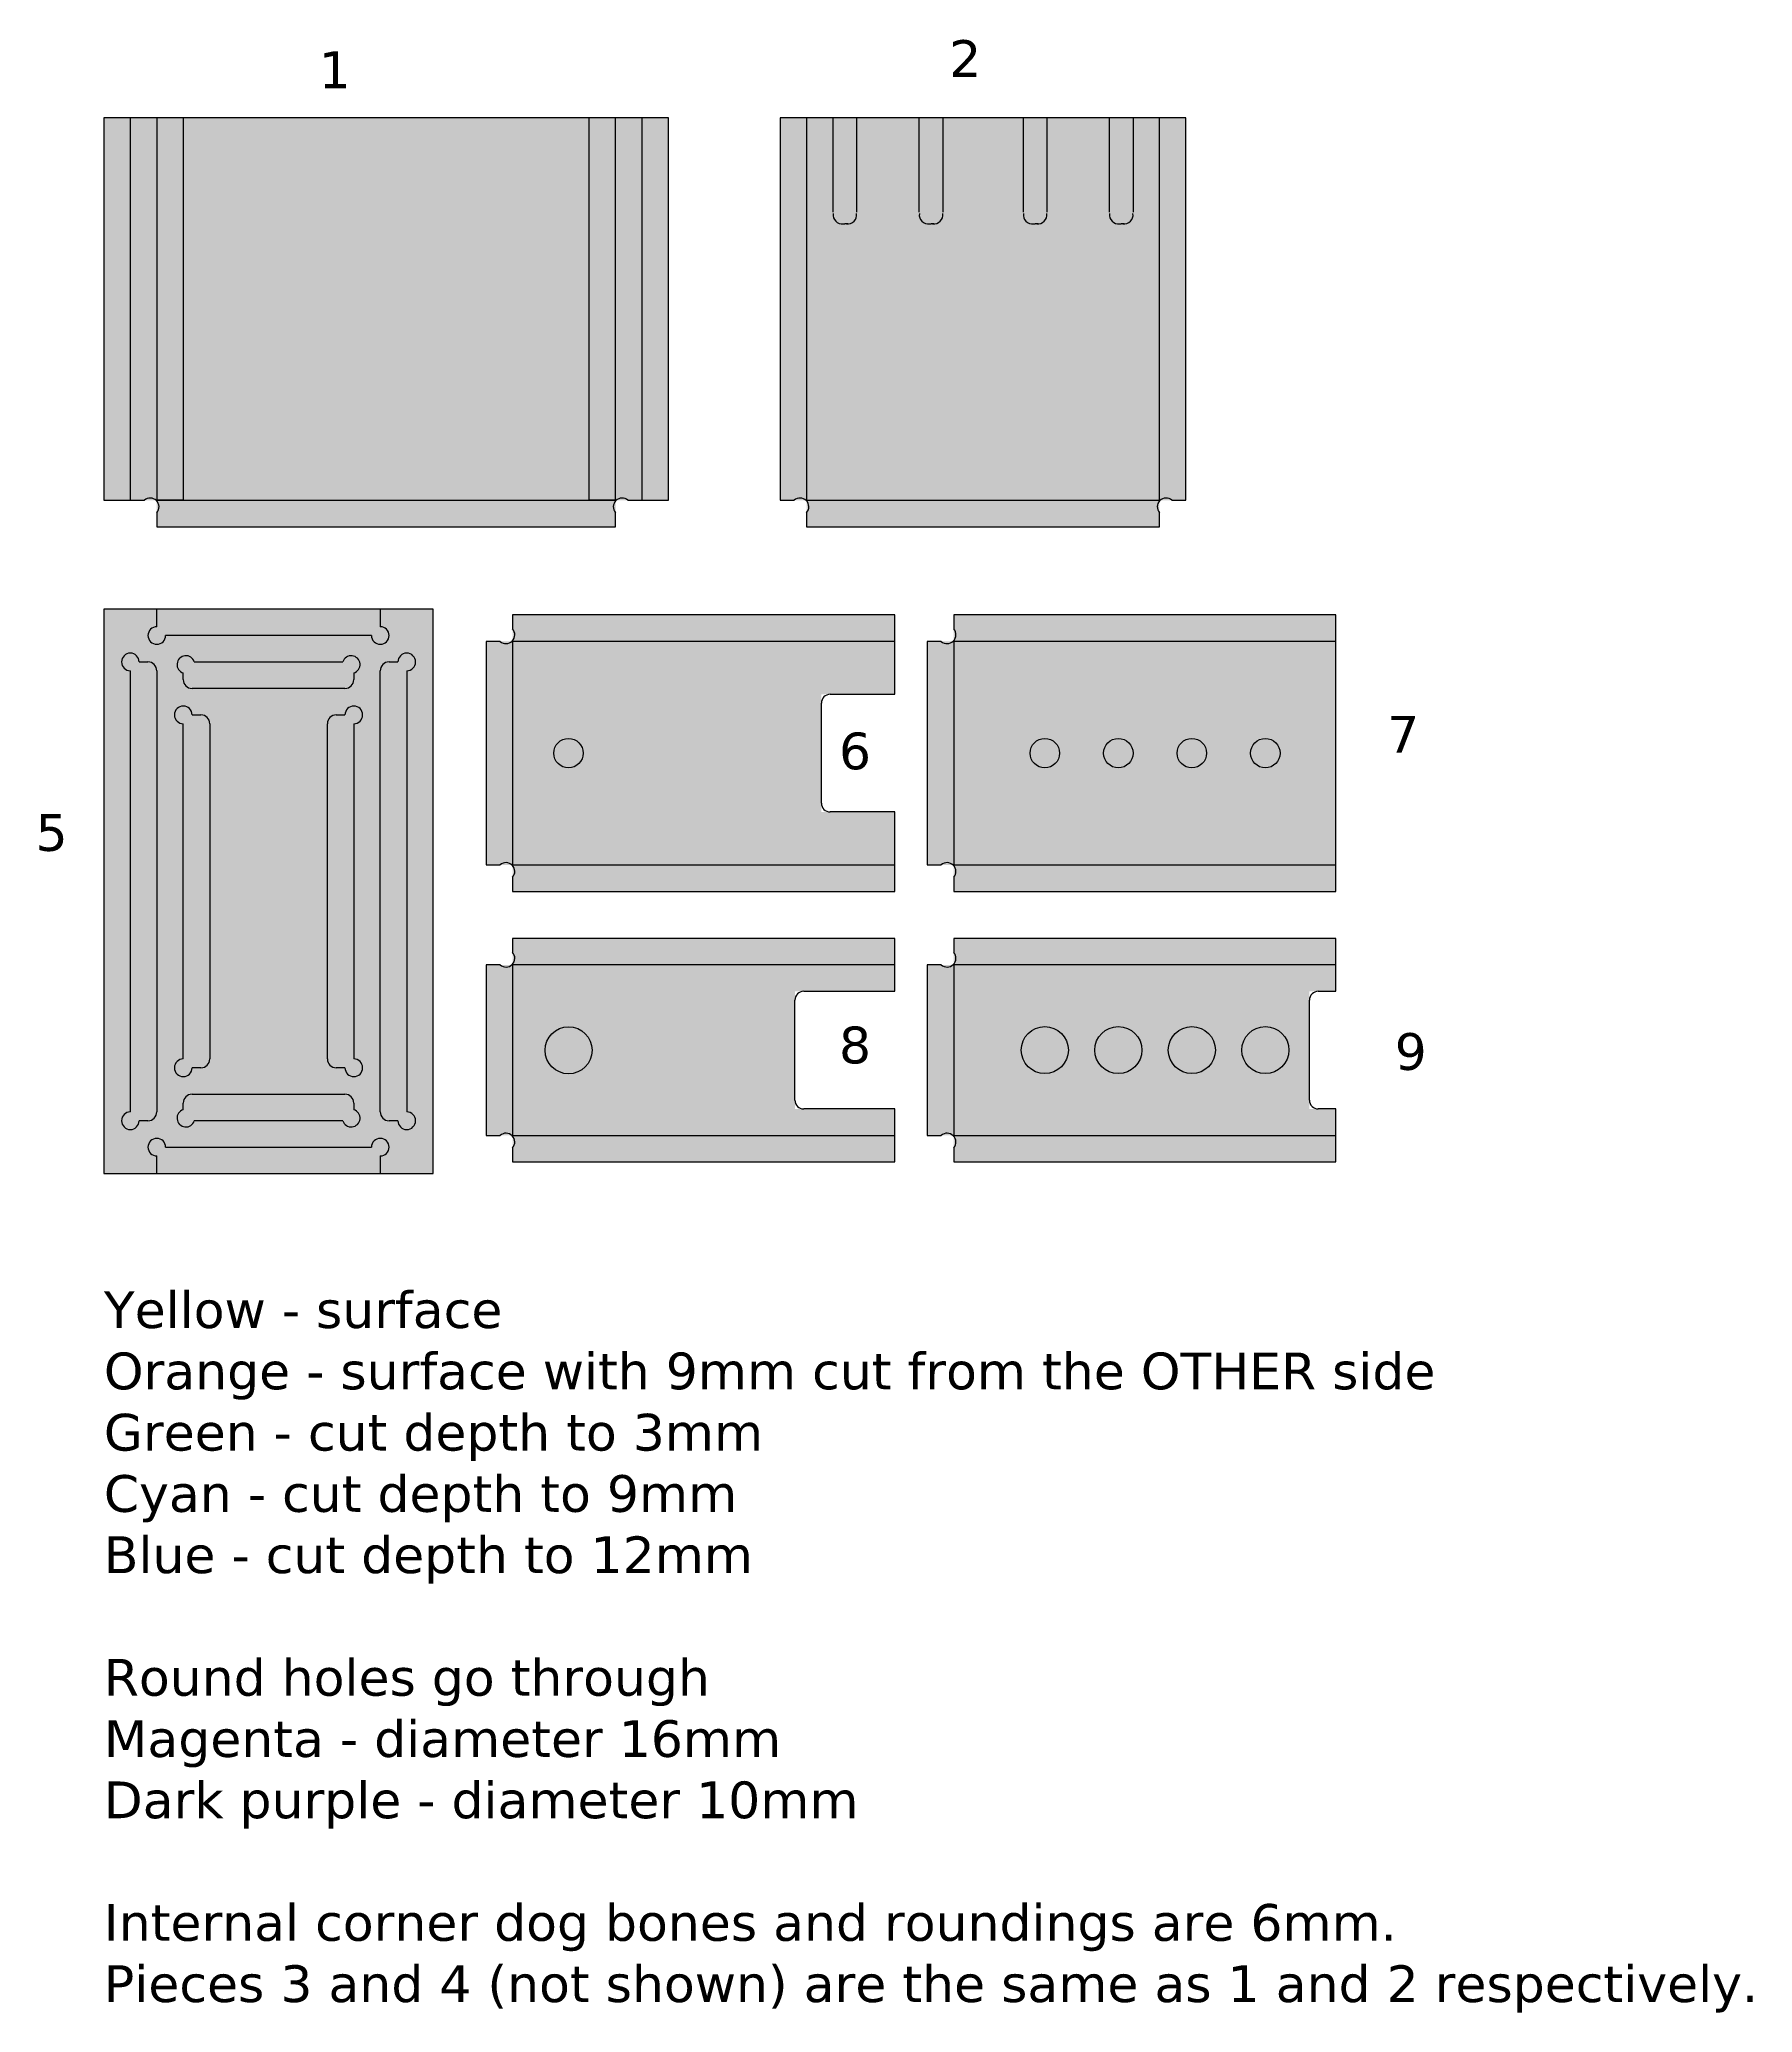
# Model space of a CAD drawing. Header units: millimetres. Extents: x -22 to 561, y -285 to 386.
import ezdxf

# ---------------------------------------------------------------- set-up
doc = ezdxf.new("R2010")
doc.units = ezdxf.units.MM
doc.layers.get('0').update_dxf_attribs({"lineweight": 25, "true_color": 0x000000})
doc.styles.add('textstyle0', font='')
doc.styles.add('textstyle1', font='')
doc.styles.add('textstyle2', font='')
doc.styles.add('textstyle3', font='')
doc.styles.add('textstyle4', font='')
doc.styles.add('textstyle5', font='')
doc.styles.add('textstyle6', font='')
doc.styles.add('textstyle7', font='')
doc.styles.get('textstyle0').set_extended_font_data('DejaVu Sans')
doc.styles.get('textstyle1').set_extended_font_data('DejaVu Sans')
doc.styles.get('textstyle2').set_extended_font_data('DejaVu Sans')
doc.styles.get('textstyle3').set_extended_font_data('DejaVu Sans')
doc.styles.get('textstyle4').set_extended_font_data('DejaVu Sans')
doc.styles.get('textstyle5').set_extended_font_data('DejaVu Sans')
doc.styles.get('textstyle6').set_extended_font_data('DejaVu Sans')
doc.styles.get('textstyle7').set_extended_font_data('DejaVu Sans')

msp = doc.modelspace()

# ---------------------------------------------------------------- hatches: boundary and pattern name
at = {"true_color": 0xffff00}
for points in [[(0, 359), (0, 229), (9, 229), (9, 359)], [(27, 229), (165, 229), (165, 359), (27, 359)], [(192, 229), (192, 359), (183, 359), (183, 229)], [(112, 0), (112, 192), (94, 192), (18, 192), (0, 192), (0, 0), (18, 0), (94, 0)]]:
    msp.add_hatch(color=2, dxfattribs=at).paths.add_polyline_path(points)
at = {"true_color": 0x00ffff}
for points in [[(9, 229), (9, 359), (18, 359), (18, 229)], [(183, 359), (174, 359), (174, 229), (183, 229)], [(239, 359), (230, 359), (230, 229), (239, 229)], [(359, 229), (368, 229), (368, 359), (359, 359)], [(269, 190), (139, 190), (139, 181), (269, 181)], [(419, 181), (419, 190), (289, 190), (289, 181)], [(269, 96), (269, 105), (139, 105), (139, 96)], [(289, 105), (289, 96), (419, 96), (419, 105)], [(269, 71), (269, 80), (139, 80), (139, 71)], [(419, 71), (289, 71), (289, 80), (419, 80)], [(139, 71), (139, 13), (130, 13), (130, 71)], [(280, 71), (280, 13), (289, 13), (289, 71)], [(269, 4), (269, 13), (139, 13), (139, 4)], [(289, 13), (289, 4), (419, 4), (419, 13)]]:
    msp.add_hatch(color=4, dxfattribs=at).paths.add_polyline_path(points)
at = {"true_color": 0x00ff00}
for points in [[(27, 359), (27, 229), (18, 229), (18, 359)], [(174, 229), (174, 359), (165, 359), (165, 229)]]:
    msp.add_hatch(color=3, dxfattribs=at).paths.add_polyline_path(points)
at = {"true_color": 0xffff00}
h = msp.add_hatch(color=2, dxfattribs=at)
edge = h.paths.add_edge_path()
edge.add_line((248, 359), (239, 359))
edge.add_line((239, 359), (239, 229))
edge.add_line((239, 229), (359, 229))
edge.add_line((359, 229), (359, 359))
edge.add_line((359, 359), (350, 359))
edge.add_line((350, 359), (350, 327))
edge.add_arc((345.9999999999999, 327.0002701307641), 4, 180, 0, ccw=False)
edge.add_line((342, 327), (342, 359))
edge.add_line((342, 359), (320.7, 359))
edge.add_line((320.7, 359), (320.7, 327))
edge.add_arc((316.69999999999993, 327.0002701307641), 4, 180, 0, ccw=False)
edge.add_line((312.7, 327), (312.7, 359))
edge.add_line((312.7, 359), (285.3, 359))
edge.add_line((285.3, 359), (285.3, 327))
edge.add_arc((281.2999999999999, 327.00027013076374), 4, 180, 0, ccw=False)
edge.add_line((277.3, 327), (277.3, 359))
edge.add_line((277.3, 359), (256, 359))
edge.add_line((256, 359), (256, 327))
edge.add_arc((251.9999999999999, 327.0002701307642), 4, 180, 0, ccw=False)
edge.add_line((248, 327), (248, 359))
at = {"true_color": 0x00ffff}
h = msp.add_hatch(color=4, dxfattribs=at)
edge = h.paths.add_edge_path()
edge.add_line((248, 327), (248, 359))
edge.add_line((248, 359), (256, 359))
edge.add_line((256, 359), (256, 327))
edge.add_arc((251.9999999999999, 327.0002701307642), 4, 180, 0, ccw=False)
h = msp.add_hatch(color=4, dxfattribs=at)
edge = h.paths.add_edge_path()
edge.add_arc((281.2999999999999, 327.00027013076374), 4, 180, 0)
edge.add_line((285.3, 327), (285.3, 359))
edge.add_line((285.3, 359), (277.3, 359))
edge.add_line((277.3, 359), (277.3, 327))
h = msp.add_hatch(color=4, dxfattribs=at)
edge = h.paths.add_edge_path()
edge.add_line((320.7, 359), (312.7, 359))
edge.add_line((312.7, 359), (312.7, 327))
edge.add_arc((316.69999999999993, 327.0002701307641), 4, 180, 0)
edge.add_line((320.7, 327), (320.7, 359))
h = msp.add_hatch(color=4, dxfattribs=at)
edge = h.paths.add_edge_path()
edge.add_arc((345.9999999999999, 327.0002701307641), 4, 180, 0)
edge.add_line((350, 327), (350, 359))
edge.add_line((350, 359), (342, 359))
edge.add_line((342, 359), (342, 327))
at = {"true_color": 0xff7f00}
for points in [[(174, 220), (174, 229), (165, 229), (27, 229), (18, 229), (18, 220)], [(239, 220), (359, 220), (359, 229), (239, 229)], [(130, 105), (139, 105), (139, 181), (130, 181)], [(280, 181), (280, 105), (289, 105), (289, 181)]]:
    msp.add_hatch(color=30, dxfattribs=at).paths.add_polyline_path(points)
at = {"true_color": 0x00ffff}
h = msp.add_hatch(color=4, dxfattribs=at)
edge = h.paths.add_edge_path()
edge.add_line((91, 183), (21, 183))
edge.add_arc((18, 183), 3, 90, 0, ccw=False)
edge.add_line((18, 186), (18, 192))
edge.add_line((18, 192), (94, 192))
edge.add_line((94, 192), (94, 186))
edge.add_arc((94, 183), 3, 180, 90, ccw=False)
h = msp.add_hatch(color=4, dxfattribs=at)
edge = h.paths.add_edge_path()
edge.add_line((15, 18), (12, 18))
edge.add_arc((9, 18), 3, 90, 0, ccw=False)
edge.add_line((9, 21), (9, 171))
edge.add_arc((9, 174), 3, 0, 270, ccw=False)
edge.add_line((12, 174), (15, 174))
edge.add_arc((15, 171), 3, 0, 90, ccw=False)
edge.add_line((18, 171), (18, 21))
edge.add_arc((15, 21), 3, 270, 0, ccw=False)
at = {"true_color": 0x0000ff}
h = msp.add_hatch(color=5, dxfattribs=at)
edge = h.paths.add_edge_path()
edge.add_line((30.74711512919512, 174), (81.25288487080502, 174))
edge.add_arc((84.12132034355965, 173.12132034355963), 3, 287.03124845822344, 162.9687515417756, ccw=False)
edge.add_line((85, 170.25288487080488), (85, 168))
edge.add_arc((82, 168), 3, 270, 0, ccw=False)
edge.add_line((82, 165), (30, 165))
edge.add_arc((30, 168), 3, 180, 270, ccw=False)
edge.add_line((27, 168), (27, 170.25288487080488))
edge.add_arc((27.878679656440358, 173.12132034355963), 3, 17.031248458223672, 252.96875154177644, ccw=False)
at = {"true_color": 0x00ffff}
h = msp.add_hatch(color=4, dxfattribs=at)
edge = h.paths.add_edge_path()
edge.add_line((94, 21), (94, 171))
edge.add_arc((97, 171), 3, 90, 180, ccw=False)
edge.add_line((97, 174), (100, 174))
edge.add_arc((103, 174), 3, 270, 180, ccw=False)
edge.add_line((103, 171), (103, 21))
edge.add_arc((103, 18), 3, 180, 90, ccw=False)
edge.add_line((100, 18), (97, 18))
edge.add_arc((97, 21), 3, 180, 270, ccw=False)
at = {"true_color": 0xffff00}
h = msp.add_hatch(color=2, dxfattribs=at)
edge = h.paths.add_edge_path()
edge.add_arc((158.00010230150596, 142.99983061269322), 5, 0, 360)
h.paths.add_polyline_path([(139, 105), (269, 105), (269, 123), (244, 123), (244, 163), (269, 163), (269, 181), (139, 181)])
h = msp.add_hatch(color=2, dxfattribs=at)
h.paths.add_polyline_path([(289, 105), (419, 105), (419, 181), (289, 181)])
edge = h.paths.add_edge_path()
edge.add_arc((320.00016938730664, 143.00010230150593), 5, 0, 360)
edge = h.paths.add_edge_path()
edge.add_arc((369.99998940253687, 143.0000105974633), 5, 0, 360)
edge = h.paths.add_edge_path()
edge.add_arc((344.99998940253676, 143.00001059746327), 5, 0, 360)
edge = h.paths.add_edge_path()
edge.add_arc((394.99998940253676, 143.00001059746327), 5, 0, 360)
at = {"true_color": 0x0000ff}
h = msp.add_hatch(color=5, dxfattribs=at)
edge = h.paths.add_edge_path()
edge.add_line((30, 156), (33, 156))
edge.add_arc((33, 153), 3, 0, 90, ccw=False)
edge.add_line((36, 153), (36, 39))
edge.add_arc((33, 39), 3, 270, 0, ccw=False)
edge.add_line((33, 36), (30, 36))
edge.add_arc((27, 36), 3, 90, 0, ccw=False)
edge.add_line((27, 39), (27, 153))
edge.add_arc((27, 156), 3, 0, 270, ccw=False)
h = msp.add_hatch(color=5, dxfattribs=at)
edge = h.paths.add_edge_path()
edge.add_line((79, 156), (82, 156))
edge.add_arc((85, 156), 3, 270, 180, ccw=False)
edge.add_line((85, 153), (85, 39))
edge.add_arc((85, 36), 3, 180, 90, ccw=False)
edge.add_line((82, 36), (79, 36))
edge.add_arc((79, 39), 3, 180, 270, ccw=False)
edge.add_line((76, 39), (76, 153))
edge.add_arc((79, 153), 3, 90, 180, ccw=False)
at = {"true_color": 0xff00ff}
h = msp.add_hatch(color=6, dxfattribs=at)
edge = h.paths.add_edge_path()
edge.add_arc((158.00010230150596, 142.99983061269322), 5, 0, 360)
h = msp.add_hatch(color=6, dxfattribs=at)
edge = h.paths.add_edge_path()
edge.add_arc((320.00016938730664, 143.00010230150593), 5, 0, 360)
h = msp.add_hatch(color=6, dxfattribs=at)
edge = h.paths.add_edge_path()
edge.add_arc((344.99998940253676, 143.00001059746327), 5, 0, 360)
h = msp.add_hatch(color=6, dxfattribs=at)
edge = h.paths.add_edge_path()
edge.add_arc((369.99998940253687, 143.0000105974633), 5, 0, 360)
h = msp.add_hatch(color=6, dxfattribs=at)
edge = h.paths.add_edge_path()
edge.add_arc((394.99998940253676, 143.00001059746327), 5, 0, 360)
at = {"true_color": 0xffff00}
h = msp.add_hatch(color=2, dxfattribs=at)
h.paths.add_polyline_path([(139, 71), (139, 13), (269, 13), (269, 22), (235, 22), (235, 62), (269, 62), (269, 71)])
edge = h.paths.add_edge_path()
edge.add_arc((158.03093410123714, 41.939530267005445), 7.969295319376338, 0, 360)
h = msp.add_hatch(color=2, dxfattribs=at)
h.paths.add_polyline_path([(419, 71), (289, 71), (289, 13), (419, 13), (419, 22), (410, 22), (410, 62), (419, 62)])
edge = h.paths.add_edge_path()
edge.add_arc((395.0000000000001, 42.000336971094605), 8, 0, 360)
edge = h.paths.add_edge_path()
edge.add_arc((344.999794480531, 42.00007186535909), 8, 0, 360)
edge = h.paths.add_edge_path()
edge.add_arc((370.00019814638296, 42.000176419341976), 8, 0, 360)
edge = h.paths.add_edge_path()
edge.add_arc((319.99980482436706, 42.00019517564832), 8, 0, 360)
at = {"true_color": 0x800080}
h = msp.add_hatch(color=214, dxfattribs=at)
edge = h.paths.add_edge_path()
edge.add_arc((158.03093410123714, 41.939530267005445), 7.969295319376338, 0, 360)
h = msp.add_hatch(color=214, dxfattribs=at)
edge = h.paths.add_edge_path()
edge.add_arc((319.99980482436706, 42.00019517564832), 8, 0, 360)
h = msp.add_hatch(color=214, dxfattribs=at)
edge = h.paths.add_edge_path()
edge.add_arc((344.999794480531, 42.00007186535909), 8, 0, 360)
h = msp.add_hatch(color=214, dxfattribs=at)
edge = h.paths.add_edge_path()
edge.add_arc((370.00019814638296, 42.000176419341976), 8, 0, 360)
h = msp.add_hatch(color=214, dxfattribs=at)
edge = h.paths.add_edge_path()
edge.add_arc((395.0000000000001, 42.000336971094605), 8, 0, 360)
at = {"true_color": 0x0000ff}
h = msp.add_hatch(color=5, dxfattribs=at)
edge = h.paths.add_edge_path()
edge.add_arc((30, 24), 3, 90, 180)
edge.add_line((27, 24), (27, 21.747115129195123))
edge.add_arc((27.878679656440358, 18.878679656440358), 3, 107.03124845822346, 342.96875154177576)
edge.add_line((30.747115129194974, 18), (81.25288487080488, 18))
edge.add_arc((84.12132034355965, 18.878679656440358), 3, 197.03124845822342, 72.96875154177664)
edge.add_line((85, 21.747115129195127), (85, 24))
edge.add_arc((82, 24), 3, 0, 90)
edge.add_line((82, 27), (30, 27))
at = {"true_color": 0x00ffff}
h = msp.add_hatch(color=4, dxfattribs=at)
edge = h.paths.add_edge_path()
edge.add_arc((94, 9), 3, 270, 180)
edge.add_line((91, 9), (21, 9))
edge.add_arc((18, 9), 3, 0, 270)
edge.add_line((18, 6), (18, 0))
edge.add_line((18, 0), (94, 0))
edge.add_line((94, 0), (94, 6))

# ---------------------------------------------------------------- linework, layer by layer
for p, q in [((9, 359), (0, 359)), ((9, 359), (0, 359)), ((0, 359), (0, 229)), ((0, 359), (0, 229)), ((9, 359), (0, 359)), ((0, 359), (0, 229)), ((9, 229), (9, 359)), ((18, 359), (9, 359)), ((9, 229), (9, 359)), ((165, 359), (18, 359)), ((27, 359), (18, 359)), ((18, 359), (18, 229)), ((165, 359), (27, 359)), ((27, 359), (27, 229)), ((165, 359), (27, 359)), ((174, 359), (165, 359)), ((165, 229), (165, 359)), ((174, 359), (165, 359)), ((183, 359), (174, 359)), ((174, 229), (174, 359)), ((192, 359), (183, 359)), ((192, 359), (183, 359)), ((183, 359), (183, 229)), ((192, 359), (183, 359)), ((183, 359), (183, 229)), ((192, 229), (192, 359)), ((192, 229), (192, 359)), ((192, 229), (192, 359)), ((239, 359), (230, 359)), ((230, 359), (230, 229)), ((248, 359), (239, 359)), ((248, 359), (239, 359)), ((239, 359), (239, 229)), ((256, 359), (248, 359)), ((248, 327), (248, 359)), ((277.3, 359), (256, 359)), ((277.3, 359), (256, 359)), ((256, 359), (256, 327)), ((285.3, 359), (277.3, 359)), ((277.3, 327), (277.3, 359)), ((312.7, 359), (285.3, 359)), ((312.7, 359), (285.3, 359)), ((285.3, 359), (285.3, 327)), ((320.7, 359), (312.7, 359)), ((312.7, 327), (312.7, 359)), ((342, 359), (320.7, 359)), ((342, 359), (320.7, 359)), ((320.7, 359), (320.7, 327)), ((350, 359), (342, 359)), ((342, 327), (342, 359)), ((359, 359), (350, 359)), ((359, 359), (350, 359)), ((350, 359), (350, 327)), ((368, 359), (359, 359)), ((359, 229), (359, 359)), ((368, 229), (368, 359)), ((251, 323.0002701307642), (251.9999999999999, 323.0002701307642)), ((252.99999999999991, 323.0002701307642), (251.9999999999999, 323.0002701307642)), ((280.3, 323.00027013076374), (281.2999999999999, 323.00027013076374)), ((282.3, 323.00027013076374), (281.2999999999999, 323.00027013076374)), ((315.7, 323.0002701307641), (316.69999999999993, 323.0002701307641)), ((317.7, 323.0002701307641), (316.69999999999993, 323.0002701307641)), ((345.00000000000006, 323.0002701307641), (345.9999999999999, 323.0002701307641)), ((347, 323.0002701307641), (345.9999999999999, 323.0002701307641)), ((0, 229), (9, 229)), ((0, 229), (9, 229)), ((0, 229), (9, 229)), ((9, 229), (13.765686516701557, 229)), ((17.734313483298443, 229), (18, 229)), ((18, 229), (18, 228.73431348329845)), ((27, 229), (18, 229)), ((18, 229), (18, 228.73431348329845)), ((18, 229), (18, 228.73431348329845)), ((18, 229), (27, 229)), ((27, 229), (165, 229)), ((174, 229), (165, 229)), ((165, 229), (174, 229)), ((174, 229), (174.26568651670155, 229)), ((174, 228.73431348329845), (174, 229)), ((174, 228.73431348329845), (174, 229)), ((174, 228.73431348329845), (174, 229)), ((178.23431348329845, 229), (183, 229)), ((183, 229), (192, 229)), ((183, 229), (192, 229)), ((183, 229), (192, 229)), ((230, 229), (234.76568651670155, 229)), ((238.73431348329845, 229), (239, 229)), ((239, 229), (239, 228.73431348329845)), ((239, 229), (239, 228.73431348329845)), ((239, 229), (359, 229)), ((359, 229), (359.2656865167016, 229)), ((359, 228.73431348329845), (359, 229)), ((359, 228.73431348329845), (359, 229)), ((363.2343134832984, 229), (368, 229)), ((18, 224.76568651670155), (18, 220)), ((18, 224.76568651670155), (18, 220)), ((18, 224.76568651670155), (18, 220)), ((174, 220), (174, 224.76568651670155)), ((174, 220), (174, 224.76568651670155)), ((174, 220), (174, 224.76568651670155)), ((239, 224.76568651670155), (239, 220)), ((239, 224.76568651670155), (239, 220)), ((359, 220), (359, 224.76568651670155)), ((359, 220), (359, 224.76568651670155)), ((18, 220), (174, 220)), ((18, 220), (174, 220)), ((18, 220), (174, 220)), ((239, 220), (359, 220)), ((239, 220), (359, 220)), ((18, 192), (0, 192)), ((0, 192), (0, 0)), ((18, 192), (0, 192)), ((0, 192), (0, 0)), ((18, 186), (18, 192)), ((94, 192), (18, 192)), ((112, 192), (94, 192)), ((94, 192), (94, 186)), ((112, 192), (94, 192)), ((112, 0), (112, 192)), ((112, 0), (112, 192)), ((269, 190), (139, 190)), ((139, 190), (139, 185.23431348329845)), ((269, 181), (269, 190)), ((419, 190), (289, 190)), ((289, 190), (289, 185.23431348329845)), ((419, 181), (419, 190)), ((91, 183), (21, 183)), ((139, 181.26568651670155), (139, 181)), ((289, 181.26568651670155), (289, 181)), ((134.76568651670155, 181), (130, 181)), ((130, 181), (130, 105)), ((134.76568651670155, 181), (130, 181)), ((130, 181), (130, 105)), ((139, 181), (138.73431348329845, 181)), ((139, 181), (138.73431348329845, 181)), ((269, 181), (139, 181)), ((139, 181), (139, 105)), ((269, 163), (269, 181)), ((269, 181), (269, 181)), ((269, 163), (269, 181)), ((284.7656865167016, 181), (280, 181)), ((280, 181), (280, 105)), ((284.7656865167016, 181), (280, 181)), ((280, 181), (280, 105)), ((289, 181), (288.7343134832984, 181)), ((289, 181), (288.7343134832984, 181)), ((289, 181), (289, 181)), ((419, 181), (289, 181)), ((289, 181), (289, 105)), ((419, 105), (419, 181)), ((419, 105), (419, 181)), ((9, 21), (9, 171)), ((12, 174), (15, 174)), ((18, 171), (18, 21)), ((27, 168), (27, 170.25288487080488)), ((30.74711512919512, 174), (81.25288487080502, 174)), ((85, 170.25288487080488), (85, 168)), ((94, 21), (94, 171)), ((97, 174), (100, 174)), ((103, 171), (103, 21)), ((82, 165), (30, 165)), ((247, 163), (269, 163)), ((247, 163), (269, 163)), ((30, 156), (33, 156)), ((79, 156), (82, 156)), ((244, 126), (244, 160)), ((244, 126), (244, 160)), ((27, 39), (27, 153)), ((36, 153), (36, 39)), ((76, 39), (76, 153)), ((85, 153), (85, 39)), ((269, 123), (247, 123)), ((269, 123), (247, 123)), ((269, 105), (269, 123)), ((269, 105), (269, 123)), ((130, 105), (134.76568651670155, 105)), ((130, 105), (134.76568651670155, 105)), ((138.73431348329845, 105), (139, 105)), ((138.73431348329845, 105), (139, 105)), ((139, 105), (269, 105)), ((139, 105), (139, 104.73431348329844)), ((139, 100.76568651670156), (139, 96)), ((269, 96), (269, 105)), ((280, 105), (284.7656865167016, 105)), ((280, 105), (284.7656865167016, 105)), ((288.7343134832984, 105), (289, 105)), ((288.7343134832984, 105), (289, 105)), ((289, 105), (289, 104.73431348329844)), ((289, 105), (419, 105)), ((289, 100.76568651670156), (289, 96)), ((419, 96), (419, 105)), ((139, 96), (269, 96)), ((289, 96), (419, 96)), ((269, 80), (139, 80)), ((139, 80), (139, 75.23431348329844)), ((269, 71), (269, 80)), ((419, 80), (289, 80)), ((289, 80), (289, 75.23431348329844)), ((419, 71), (419, 80)), ((134.76568651670155, 71), (130, 71)), ((130, 71), (130, 13)), ((139, 71), (138.73431348329845, 71)), ((139, 71.26568651670155), (139, 71)), ((269, 71), (139, 71)), ((139, 71), (139, 13)), ((269, 62), (269, 71)), ((269, 62), (269, 71)), ((284.7656865167016, 71), (280, 71)), ((280, 71), (280, 13)), ((289, 71), (288.7343134832984, 71)), ((289, 71.26568651670155), (289, 71)), ((419, 71), (289, 71)), ((289, 71), (289, 13)), ((419, 62), (419, 71)), ((419, 62), (419, 71)), ((238, 62), (269, 62)), ((238, 62), (269, 62)), ((413, 62), (419, 62)), ((413, 62), (419, 62)), ((235, 25), (235, 59)), ((235, 25), (235, 59)), ((410, 25), (410, 59)), ((410, 25), (410, 59)), ((33, 36), (30, 36)), ((82, 36), (79, 36)), ((30, 27), (82, 27)), ((27, 21.747115129195123), (27, 24)), ((85, 24), (85, 21.747115129195127)), ((269, 22), (238, 22)), ((269, 22), (238, 22)), ((269, 13), (269, 22)), ((269, 13), (269, 22)), ((419, 22), (413, 22)), ((419, 22), (413, 22)), ((419, 13), (419, 22)), ((419, 13), (419, 22)), ((15, 18), (12, 18)), ((81.25288487080488, 18), (30.747115129194974, 18)), ((100, 18), (97, 18)), ((21, 9), (91, 9)), ((130, 13), (134.76568651670155, 13)), ((138.73431348329845, 13), (139, 13)), ((139, 13), (269, 13)), ((139, 13), (139, 12.734313483298443)), ((139, 8.765686516701557), (139, 4)), ((269, 4), (269, 13)), ((280, 13), (284.7656865167016, 13)), ((288.7343134832984, 13), (289, 13)), ((289, 13), (289, 12.734313483298443)), ((289, 13), (419, 13)), ((289, 8.765686516701557), (289, 4)), ((419, 4), (419, 13)), ((0, 0), (18, 0)), ((0, 0), (18, 0)), ((18, 0), (18, 6)), ((18, 0), (94, 0)), ((94, 6), (94, 0)), ((94, 0), (112, 0)), ((94, 0), (112, 0)), ((139, 4), (269, 4)), ((289, 4), (419, 4))]:
    msp.add_line(p, q)
for centre, radius in [((158.00010230150596, 142.99983061269322), 5), ((320.00016938730664, 143.00010230150593), 5), ((344.99998940253676, 143.00001059746327), 5), ((369.99998940253687, 143.0000105974633), 5), ((394.99998940253676, 143.00001059746327), 5), ((158.03093410123714, 41.939530267005445), 8), ((319.99980482436706, 42.00019517564832), 8), ((344.999794480531, 42.00007186535909), 8), ((370.00019814638296, 42.000176419341976), 8), ((395.0000000000001, 42.000336971094605), 8)]:
    msp.add_circle(centre, radius)
for centre, start, end in [((251, 326.0002701307642), 171.08525061453622, 278.90492566913736), ((252.99999999999991, 326.0002701307642), 261.07821746581584, 8.911853515878581), ((280.3, 326.00027013076374), 171.0852506145373, 278.9098808895766), ((282.3, 326.00027013076374), 261.07821746581527, 8.919568620380078), ((315.7, 326.0002701307641), 171.08525061453406, 278.9098808895766), ((317.7, 326.0002701307641), 261.07821746581527, 8.919568620376673), ((345.00000000000006, 326.0002701307641), 171.0852506145418, 278.9217825341824), ((347, 326.0002701307641), 261.07821746581527, 8.914749385476984), ((15.75, 226.75), 318.590377890729, 131.40962210927088), ((176.25, 226.75), 48.59037789072904, 221.40962210927094), ((236.75, 226.75), 318.59037789072903, 131.40962210927094), ((361.25, 226.75), 48.59037789072944, 221.40962210927094), ((18, 183), 90, 0), ((94, 183), 180, 90), ((136.75, 183.25), 228.59037789072906, 41.40962210927096), ((286.75, 183.25), 228.59037789072946, 41.40962210927096), ((9, 174), 0, 270), ((27.878679656440358, 173.12132034355963), 17.031248458223683, 252.96875154177647), ((84.12132034355965, 173.12132034355963), 287.03124845822344, 162.9687515417756), ((103, 174), 270, 180), ((15, 171), 0, 90), ((30, 168), 180, 270), ((82, 168), 270, 0), ((97, 171), 90, 180), ((247, 160), 90, 180), ((27, 156), 0, 270), ((33, 153), 0, 90), ((79, 153), 90, 180), ((85, 156), 270, 180), ((247, 126), 180, 270), ((136.75, 102.75), 318.5903778907292, 131.40962210927094), ((286.75, 102.75), 318.5903778907292, 131.40962210927054), ((136.75, 73.25), 228.59037789072906, 41.409622109270764), ((286.75, 73.25), 228.59037789072966, 41.409622109270764), ((238, 59), 90, 180), ((413, 59), 90, 180), ((27, 36), 90, 0), ((33, 39), 270, 0), ((79, 39), 180, 270), ((85, 36), 180, 90), ((30, 24), 90, 180), ((82, 24), 0, 90), ((9, 18), 90, 0), ((15, 21), 270, 0), ((27.878679656440358, 18.878679656440358), 107.03124845822346, 342.96875154177576), ((84.12132034355965, 18.878679656440358), 197.03124845822342, 72.96875154177664), ((97, 21), 180, 270), ((103, 18), 180, 90), ((238, 25), 180, 270), ((413, 25), 180, 270), ((136.75, 10.75), 318.59037789072914, 131.409622109271), ((286.75, 10.75), 318.59037789072914, 131.40962210927054), ((18, 9), 0, 270), ((94, 9), 270, 180)]:
    msp.add_arc(centre, 3, start, end)

# ---------------------------------------------------------------- texts
at = {"char_height": 1, "attachment_point": 1}
for s, insert, style in [('\\H12.5;2', (287.4789119298856, 385.4631058450367), 'textstyle6'), ('\\H12.5;1', (73.06452835022549, 381.6113504513901), 'textstyle5'), ('\\H12.5;7', (436.4134538175538, 155.64170069079017), 'textstyle0'), ('\\H12.5;6', (250, 150), 'textstyle4'), ('\\H12.5;5', (-23.229356490939267, 122.25982061251972), 'textstyle3'), ('\\H12.5;8', (250, 50), 'textstyle2'), ('\\H12.5;9', (438.98129074665144, 47.792549668685695), 'textstyle1'), ('\\C2;\\H12.5;Yellow\\c0; - surface\\P\\c32767;Orange\\c0; - surface with 9mm cut from the OTHER side\\P\\C3;Green\\c0; - cut depth to 3mm\\P\\C4;Cyan\\c0; - cut depth to 9mm\\P\\C5;Blue\\c0; - cut depth to 12mm\\P\\PRound holes go through\\P\\C6;Magenta\\c0; - diameter 16mm\\P\\C214;Dark purple\\c0; - diameter 10mm\\P\\PInternal corner dog bones and roundings are 6mm.\\PPieces 3 and 4 (not shown) are the same as 1 and 2 respectively.', (0, -40), 'textstyle7')]:
    msp.add_mtext(s, dxfattribs=dict(at, insert=insert, style=style))

doc.saveas('drawing.dxf')
